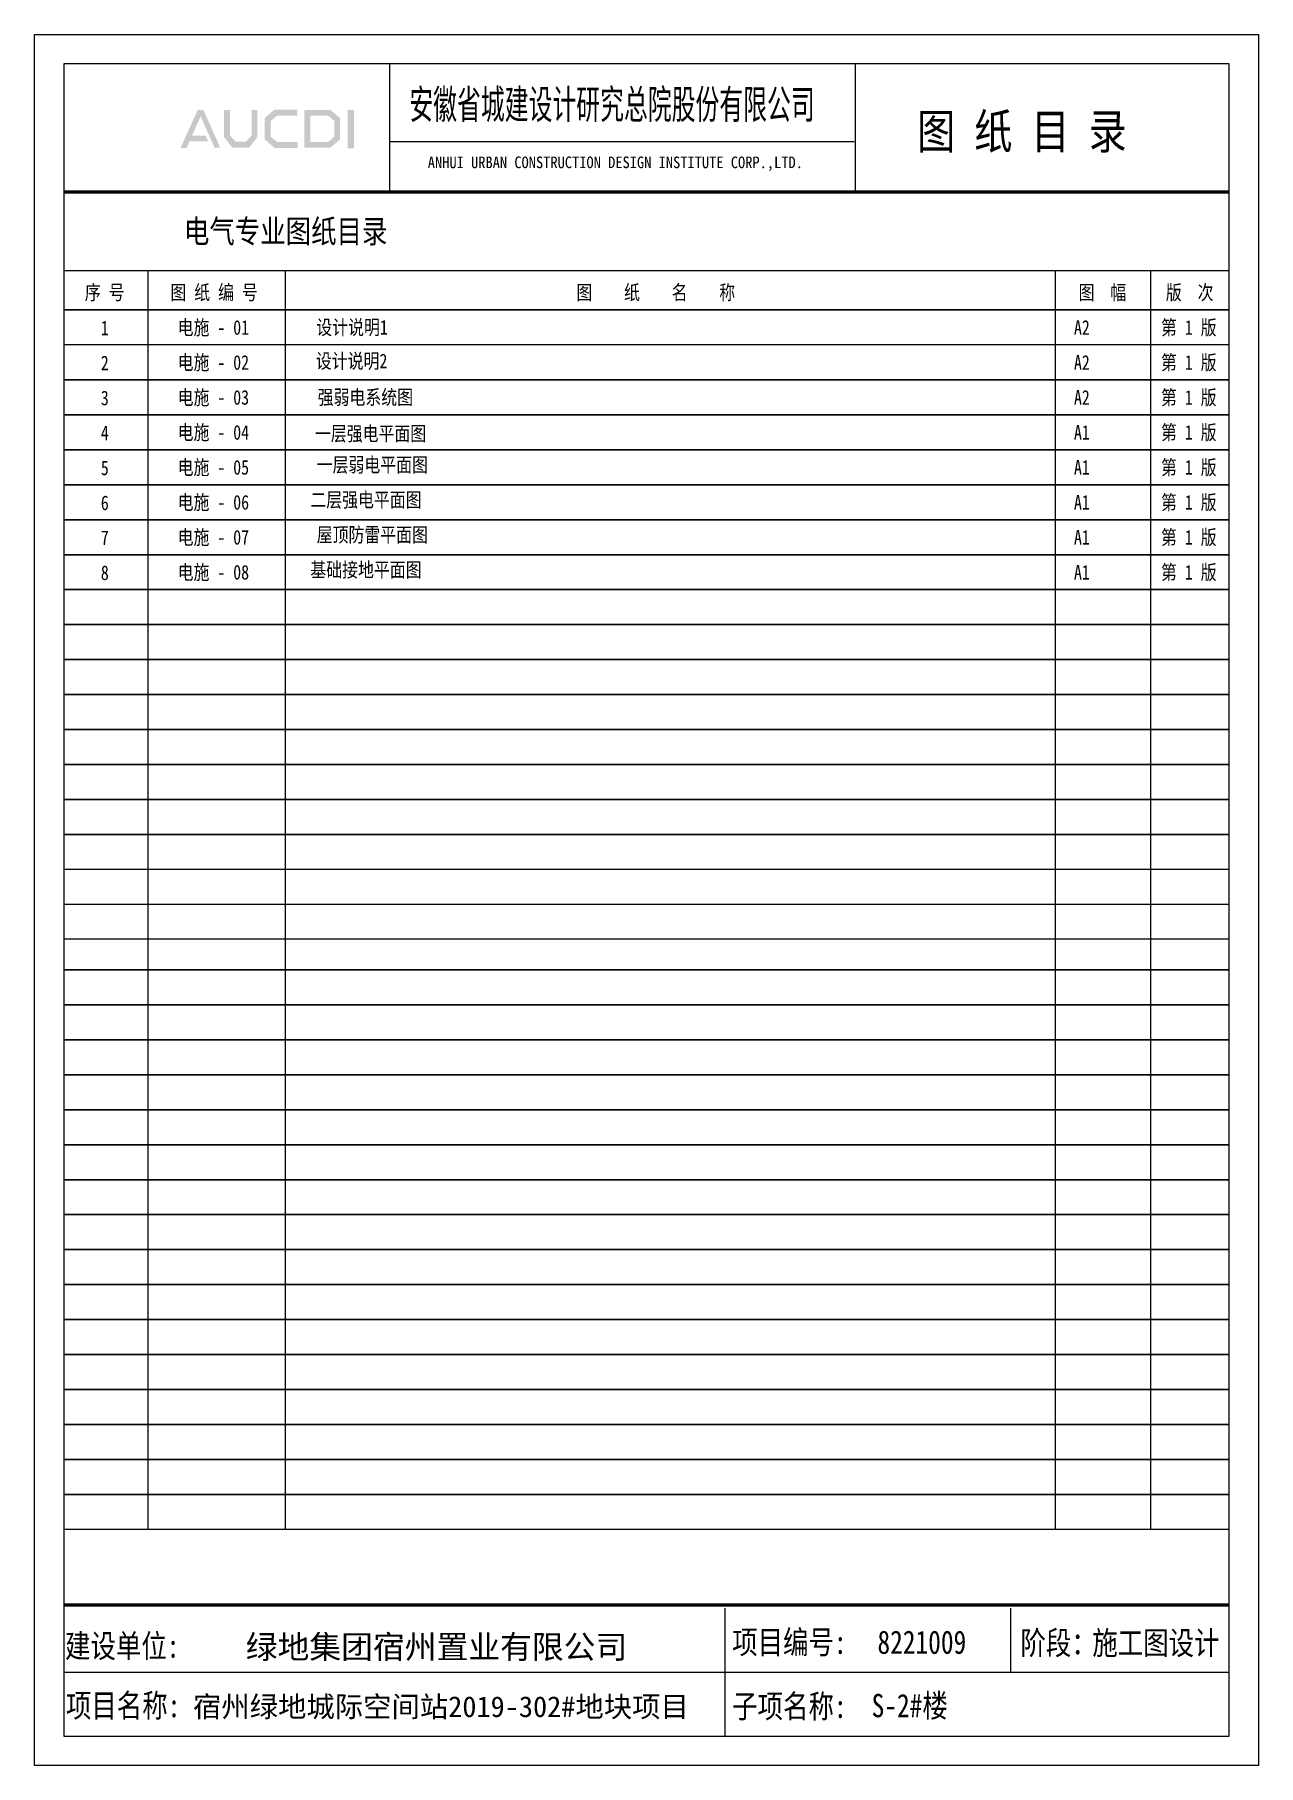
# Model space of a CAD drawing. Extents: x -24105 to 1725648, y 165513 to 982828.
# Drawn here: x 36135 to 57135, y 462513 to 492213 of the extents above; entities that cross this region are included whole.
import ezdxf

# ---------------------------------------------------------------- set-up
doc = ezdxf.new("R2010")
doc.units = 0
doc.header["$LTSCALE"] = 1000
doc.header["$MEASUREMENT"] = 0
doc.layers.add('图框', color=140, linetype='Continuous')
doc.layers.add('图签文字', color=147, linetype='Continuous')
doc.layers.add('图签', color=147, linetype='Continuous', lineweight=18)
doc.styles.add('宋体', font='', dxfattribs={"height": 50})
doc.styles.add('建筑图签-1', font='simhei.ttf', dxfattribs={"width": 0.7})
doc.styles.get('宋体').set_extended_font_data('SimSun')

msp = doc.modelspace()

# ---------------------------------------------------------------- texts
at = {"layer": '图签', "color": 6, "style": '宋体'}
for s, height, p in [('绿地集团宿州置业有限公司', 400, (39758, 464346)), ('宿州绿地城际空间站2019-302#地块项目', 356.68, (38853, 463342))]:
    msp.add_text(s, height=height, dxfattribs=at).set_placement(p)
at = {"layer": '图签文字', "color": 7, "style": '建筑图签-1'}
for s, height, width, p in [('安徽省城建设计研究总院股份有限公司', 500, 0.6, (42565, 490767)), ('图 纸 目 录', 600, 0.8, (51278, 490253)), ('序 号', 250, 0.8, (36997, 487664)), ('图 纸 编 号', 250, 0.8, (38465, 487664)), ('图    纸    名    称', 250, 0.8, (45432, 487664)), ('图  幅', 250, 0.8, (54051, 487664)), ('版  次', 250, 0.8, (55547, 487664)), ('1', 250, 0.8, (37271, 487053)), ('电施 - 01', 250, 0.8, (38589, 487062)), ('设计说明1', 250, 0.8, (40969, 487065)), ('A2', 250, 0.8, (53970, 487062)), ('第 1 版', 250, 0.8, (55464, 487062)), ('2', 250, 0.8, (37271, 486453)), ('电施 - 02', 250, 0.8, (38589, 486462)), ('设计说明2', 250, 0.8, (40961, 486487)), ('A2', 250, 0.8, (53970, 486462)), ('第 1 版', 250, 0.8, (55464, 486462)), ('3', 250, 0.8, (37271, 485853)), ('电施 - 03', 250, 0.8, (38589, 485862)), ('强弱电系统图', 250, 0.8, (40992, 485865)), ('A2', 250, 0.8, (53970, 485862)), ('第 1 版', 250, 0.8, (55464, 485862)), ('4', 250, 0.8, (37271, 485253)), ('电施 - 04', 250, 0.8, (38589, 485262)), ('一层强电平面图', 250, 0.8, (40945, 485241)), ('A1', 250, 0.8, (53970, 485262)), ('第 1 版', 250, 0.8, (55464, 485262)), ('5', 250, 0.8, (37271, 484653)), ('电施 - 05', 250, 0.8, (38589, 484662)), ('一层弱电平面图', 250, 0.8, (40975, 484706)), ('A1', 250, 0.8, (53970, 484662)), ('第 1 版', 250, 0.8, (55464, 484662)), ('6', 250, 0.8, (37271, 484053)), ('电施 - 06', 250, 0.8, (38589, 484062)), ('二层强电平面图', 250, 0.8, (40866, 484105)), ('A1', 250, 0.8, (53970, 484062)), ('第 1 版', 250, 0.8, (55464, 484062)), ('7', 250, 0.8, (37271, 483453)), ('电施 - 07', 250, 0.8, (38589, 483462)), ('屋顶防雷平面图', 250, 0.8, (40975, 483506)), ('A1', 250, 0.8, (53970, 483462)), ('第 1 版', 250, 0.8, (55464, 483462)), ('8', 250, 0.8, (37271, 482853)), ('电施 - 08', 250, 0.8, (38589, 482862)), ('基础接地平面图', 250, 0.8, (40866, 482905)), ('A1', 250, 0.8, (53970, 482862)), ('第 1 版', 250, 0.8, (55464, 482862)), (' 建设单位: ', 400, 0.8, (36439, 464362)), ('项目编号:', 400, 0.8, (48105, 464427)), ('阶段：', 400, 0.8, (53052, 464414)), ('项目名称:', 400, 0.8, (36672, 463339)), ('子项名称:', 400, 0.8, (48105, 463327))]:
    msp.add_text(s, height=height, dxfattribs=dict(at, width=width)).set_placement(p)
at = {"layer": '图签文字', "linetype": 'Continuous', "style": '建筑图签-1', "width": 0.91}
msp.add_text('ANHUI URBAN CONSTRUCTION DESIGN INSTITUTE CORP.,LTD.', height=200, dxfattribs=at).set_placement((42881, 489921))
at = {"layer": '图签文字', "style": '建筑图签-1', "width": 0.8}
msp.add_text('电气专业图纸目录', height=400, dxfattribs=at).set_placement((38697, 488638))
at = {"layer": '图签文字', "color": 6, "style": '建筑图签-1', "width": 0.8}
for s, p in [('8221009', (50598, 464427)), ('施工图设计', (54285, 464414)), ('S-2#楼', (50498, 463339))]:
    msp.add_text(s, height=400, dxfattribs=at).set_placement(p)

# ---------------------------------------------------------------- hatches: boundary and pattern name
at = {"layer": '图签文字'}
h = msp.add_hatch(color=4, dxfattribs=at)
h.paths.add_polyline_path([(41506, 490918), (41613, 490918), (41613, 490263), (41506, 490263)])
h.paths.add_polyline_path([(40866, 490819), (40866, 490372), (41173, 490372), (41278, 490462), (41278, 490733), (41176, 490819)], flags=16)
h.paths.add_polyline_path([(40766, 490919), (40766, 490271), (41210, 490271), (41378, 490416), (41378, 490780), (41212, 490919)])
h.paths.add_polyline_path([(40644, 490922), (40644, 490824), (40298, 490824), (40185, 490730), (40185, 490458), (40298, 490371), (40646, 490371), (40646, 490268), (40252, 490268), (40080, 490416), (40080, 490780), (40248, 490922)])
h.paths.add_polyline_path([(39384, 490921), (39486, 490921), (39486, 490487), (39583, 490375), (39762, 490375), (39859, 490487), (39859, 490921), (39956, 490921), (39956, 490455), (39816, 490271), (39529, 490271), (39384, 490457)])
h.paths.add_polyline_path([(38932, 490920), (39031, 490920), (39322, 490270), (39224, 490270), (38984, 490809), (38835, 490479), (39066, 490479), (39118, 490381), (38794, 490381), (38744, 490268), (38639, 490268)])

# ---------------------------------------------------------------- linework, layer by layer
at = {"layer": '图框'}
for p, q in [((56635, 491713), (36635, 491713)), ((36635, 491713), (36635, 463013)), ((42228, 489513), (42228, 491713)), ((50219, 489513), (50219, 491713)), ((56635, 463013), (56635, 491713)), ((50198, 490375), (42228, 490375)), ((36635, 488163), (56635, 488163)), ((36635, 488163), (36635, 468363)), ((36635, 488163), (36635, 464163)), ((38079, 488163), (38079, 466563)), ((40436, 488163), (40436, 466563)), ((53646, 488163), (53646, 466563)), ((55281, 488163), (55281, 466563)), ((36635, 487488), (56635, 487488)), ((36635, 487488), (56635, 487488)), ((56635, 487488), (36635, 487488)), ((56635, 487488), (36635, 487488)), ((56635, 486888), (36635, 486888)), ((56635, 486288), (36635, 486288)), ((36635, 486288), (56635, 486288)), ((36635, 486288), (56635, 486288)), ((56635, 486288), (36635, 486288)), ((36635, 485688), (56635, 485688)), ((36635, 485688), (56635, 485688)), ((56635, 485688), (36635, 485688)), ((56635, 485688), (36635, 485688)), ((36635, 485088), (56635, 485088)), ((36635, 485088), (56635, 485088)), ((56635, 485088), (36635, 485088)), ((56635, 485088), (36635, 485088)), ((36635, 484488), (56635, 484488)), ((36635, 484488), (56635, 484488)), ((56635, 484488), (36635, 484488)), ((56635, 484488), (36635, 484488)), ((56635, 484488), (36635, 484488)), ((56635, 484488), (36635, 484488)), ((56635, 483888), (36635, 483888)), ((36635, 483888), (56635, 483888)), ((36635, 483888), (56635, 483888)), ((56635, 483888), (36635, 483888)), ((36635, 483288), (56635, 483288)), ((36635, 483288), (56635, 483288)), ((56635, 483288), (36635, 483288)), ((56635, 483288), (36635, 483288)), ((36635, 482688), (56635, 482688)), ((36635, 482688), (56635, 482688)), ((56635, 482688), (36635, 482688)), ((56635, 482688), (36635, 482688)), ((36635, 482088), (56635, 482088)), ((36635, 482088), (56635, 482088)), ((56635, 482088), (36635, 482088)), ((56635, 482088), (36635, 482088)), ((56635, 482088), (36635, 482088)), ((56635, 482088), (36635, 482088)), ((56635, 481488), (36635, 481488)), ((36635, 481488), (56635, 481488)), ((36635, 481488), (56635, 481488)), ((56635, 481488), (36635, 481488)), ((36635, 480888), (56635, 480888)), ((36635, 480888), (56635, 480888)), ((56635, 480888), (36635, 480888)), ((56635, 480888), (36635, 480888)), ((36635, 480288), (56635, 480288)), ((36635, 480288), (56635, 480288)), ((56635, 480288), (36635, 480288)), ((56635, 480288), (36635, 480288)), ((36635, 479688), (56635, 479688)), ((36635, 479688), (56635, 479688)), ((56635, 479688), (36635, 479688)), ((56635, 479688), (36635, 479688)), ((56635, 479688), (36635, 479688)), ((56635, 479688), (36635, 479688)), ((56635, 479088), (36635, 479088)), ((36635, 479088), (56635, 479088)), ((36635, 479088), (56635, 479088)), ((56635, 479088), (36635, 479088)), ((36635, 478488), (56635, 478488)), ((36635, 478488), (56635, 478488)), ((56635, 478488), (36635, 478488)), ((56635, 478488), (36635, 478488)), ((56635, 477888), (36635, 477888)), ((56635, 477288), (36635, 477288)), ((56635, 477288), (36635, 477288)), ((56635, 476688), (36635, 476688)), ((56635, 476163), (36635, 476163)), ((36635, 476163), (56635, 476163)), ((36635, 476163), (56635, 476163)), ((56635, 476163), (36635, 476163)), ((36635, 475563), (56635, 475563)), ((36635, 475563), (56635, 475563)), ((56635, 475563), (36635, 475563)), ((56635, 475563), (36635, 475563)), ((36635, 474963), (56635, 474963)), ((36635, 474963), (56635, 474963)), ((56635, 474963), (36635, 474963)), ((56635, 474963), (36635, 474963)), ((36635, 474363), (56635, 474363)), ((36635, 474363), (56635, 474363)), ((56635, 474363), (36635, 474363)), ((56635, 474363), (36635, 474363)), ((56635, 474363), (36635, 474363)), ((56635, 474363), (36635, 474363)), ((56635, 473763), (36635, 473763)), ((36635, 473763), (56635, 473763)), ((36635, 473763), (56635, 473763)), ((56635, 473763), (36635, 473763)), ((36635, 473163), (56635, 473163)), ((36635, 473163), (56635, 473163)), ((56635, 473163), (36635, 473163)), ((56635, 473163), (36635, 473163)), ((36635, 472563), (56635, 472563)), ((36635, 472563), (56635, 472563)), ((56635, 472563), (36635, 472563)), ((56635, 472563), (36635, 472563)), ((36635, 471963), (56635, 471963)), ((36635, 471963), (56635, 471963)), ((56635, 471963), (36635, 471963)), ((56635, 471963), (36635, 471963)), ((56635, 471963), (36635, 471963)), ((56635, 471963), (36635, 471963)), ((56635, 471363), (36635, 471363)), ((36635, 471363), (56635, 471363)), ((36635, 471363), (56635, 471363)), ((56635, 471363), (36635, 471363)), ((36635, 470763), (56635, 470763)), ((36635, 470763), (56635, 470763)), ((56635, 470763), (36635, 470763)), ((56635, 470763), (36635, 470763)), ((36635, 470163), (56635, 470163)), ((36635, 470163), (56635, 470163)), ((56635, 470163), (36635, 470163)), ((56635, 470163), (36635, 470163)), ((36635, 469563), (56635, 469563)), ((36635, 469563), (56635, 469563)), ((56635, 469563), (36635, 469563)), ((56635, 469563), (36635, 469563)), ((56635, 469563), (36635, 469563)), ((56635, 469563), (36635, 469563)), ((56635, 468963), (36635, 468963)), ((36635, 468963), (56635, 468963)), ((36635, 468963), (56635, 468963)), ((56635, 468963), (36635, 468963)), ((36635, 468363), (56635, 468363)), ((36635, 468363), (56635, 468363)), ((56635, 468363), (36635, 468363)), ((56635, 468363), (36635, 468363)), ((36635, 467763), (56635, 467763)), ((36635, 467763), (56635, 467763)), ((56635, 467763), (36635, 467763)), ((56635, 467763), (36635, 467763)), ((56635, 467763), (36635, 467763)), ((56635, 467763), (36635, 467763)), ((56635, 467163), (36635, 467163)), ((36635, 467163), (56635, 467163)), ((36635, 467163), (56635, 467163)), ((56635, 467163), (36635, 467163)), ((56635, 466563), (36635, 466563)), ((47978, 465213), (47978, 463013)), ((52880, 465213), (52880, 464113)), ((36635, 464112), (56635, 464113)), ((36635, 463013), (56635, 463013))]:
    msp.add_line(p, q, dxfattribs=at)
for points in [[(57135, 492213), (57135, 462513), (36135, 462513), (36135, 492213)], [(57135, 492213), (57135, 462513), (36135, 462513), (36135, 492213)], [(36635, 463013), (56635, 463013), (56635, 491713), (36635, 491713)]]:
    msp.add_lwpolyline(points, close=True, dxfattribs=at)
at = {"layer": '图框', "const_width": 56.2}
for points in [[(36635, 489513), (56635, 489513)], [(36635, 465263), (56635, 465263)]]:
    msp.add_lwpolyline(points, dxfattribs=at)

msp.set_redraw_order([(e.dxf.handle, doc.entitydb.next_handle()) for e in msp.query("TEXT MTEXT ATTDEF DIMENSION ARC_DIMENSION")])  # texts and dimensions are drawn at this point

doc.saveas('drawing.dxf')
